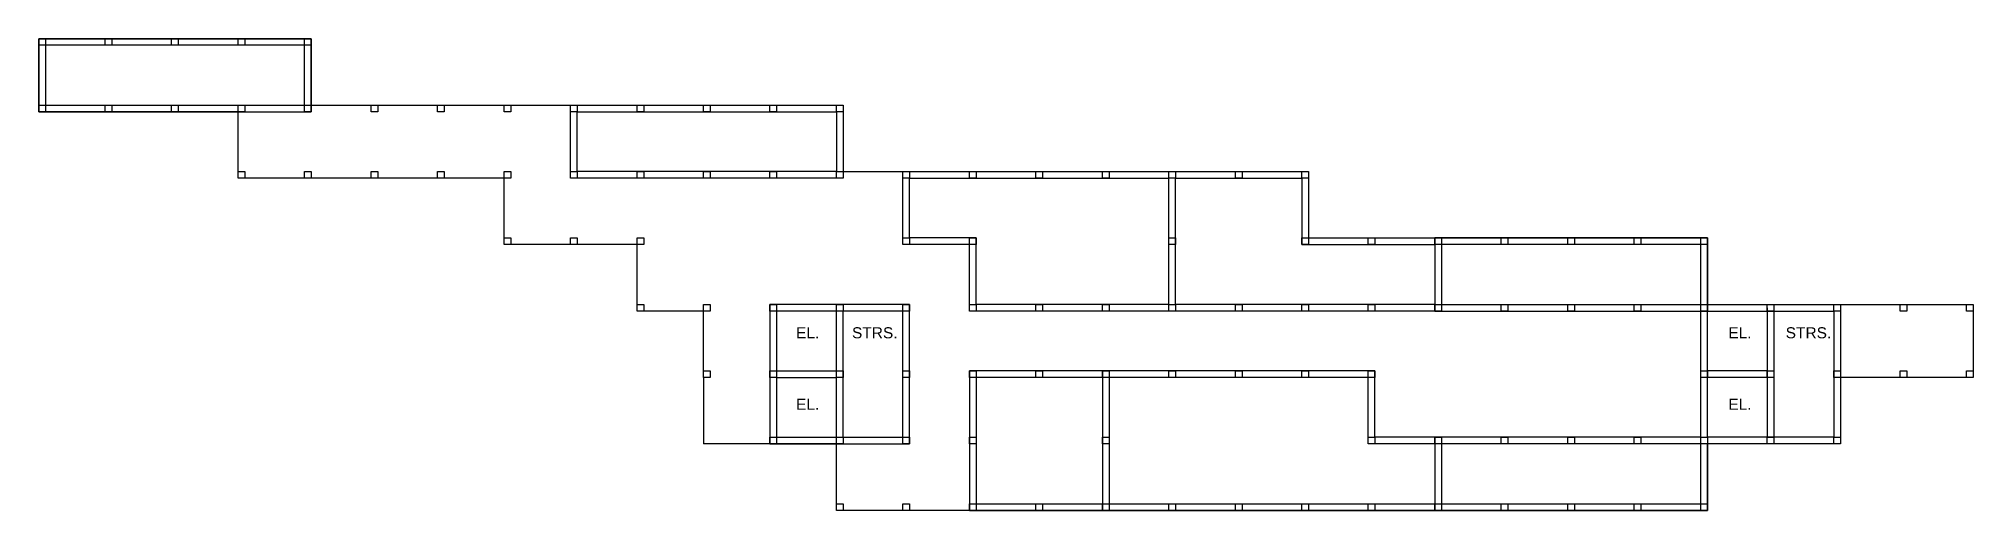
# Model space of a CAD drawing. Header units: metres. Extents: x 1950 to 2882, y 2050 to 2715.
# Drawn here: x 2333.8 to 2421.1, y 2487.6 to 2508.9 of the extents above; entities that cross this region are included whole.
import ezdxf

# ---------------------------------------------------------------- set-up
doc = ezdxf.new("R2010")
doc.units = ezdxf.units.M
for name, color, linetype in [('BACK 1', 250, 'Continuous'), ('BRICK WALLS', 250, 'Continuous'), ('PILARS', 250, 'Continuous')]:
    doc.layers.add(name, color=color, linetype=linetype)
doc.styles.get("Standard").update_dxf_attribs({"font": 'arial.ttf'})

msp = doc.modelspace()

# ---------------------------------------------------------------- texts
at = {"layer": 'BRICK WALLS', "color": 18, "true_color": 0x000000, "char_height": 0.5, "attachment_point": 1}
for s, insert in [('EL. ', (2368.005, 2495.872)), ('STRS. ', (2370.527, 2495.872)), ('EL. ', (2410.072, 2495.872)), ('STRS. ', (2412.66, 2495.872)), ('EL. ', (2368.005, 2492.643)), ('EL. ', (2410.072, 2492.643))]:
    msp.add_mtext_dynamic_manual_height_columns(s, width=1.67264, gutter_width=12.5, heights=[0], dxfattribs=dict(at, insert=insert))

# ---------------------------------------------------------------- linework, layer by layer
at = {"layer": 'BACK 1'}
for points in [[(2333.826, 2508.903), (2346.126, 2508.903), (2346.126, 2505.903), (2370.126, 2505.903), (2370.126, 2502.903), (2391.126, 2502.903), (2391.126, 2499.903), (2409.126, 2499.903), (2409.126, 2496.903), (2421.126, 2496.903), (2421.126, 2493.603), (2415.126, 2493.603), (2415.126, 2490.603), (2409.126, 2490.603), (2409.126, 2487.603), (2369.826, 2487.603), (2369.826, 2490.603), (2366.826, 2490.603), (2366.826, 2490.903)], [(2364.126, 2493.603), (2363.826, 2493.603), (2363.826, 2496.603), (2360.826, 2496.603), (2360.826, 2499.603), (2354.826, 2499.603), (2354.826, 2502.603), (2342.826, 2502.603), (2342.826, 2505.603), (2333.826, 2505.603), (2333.826, 2508.903)], [(2363.826, 2493.603), (2363.826, 2490.603)], [(2366.826, 2490.603), (2363.826, 2490.603)]]:
    msp.add_lwpolyline(points, dxfattribs=at)
at = {"layer": 'BRICK WALLS'}
for points in [[(2346.126, 2505.603), (2346.126, 2508.903), (2333.826, 2508.903), (2333.826, 2505.603), (2346.126, 2505.603)], [(2370.126, 2502.603), (2357.826, 2502.603), (2357.826, 2505.903), (2370.126, 2505.903), (2370.126, 2502.603)], [(2384.826, 2496.603), (2375.826, 2496.603), (2375.826, 2499.603), (2372.826, 2499.603), (2372.826, 2502.903), (2384.826, 2502.903)], [(2396.826, 2496.603), (2384.826, 2496.603), (2384.826, 2502.903), (2391.126, 2502.903), (2391.126, 2499.903), (2396.826, 2499.903)], [(2384.826, 2496.903), (2376.126, 2496.903), (2376.126, 2499.903), (2373.126, 2499.903), (2373.126, 2502.603), (2384.826, 2502.603)], [(2396.826, 2496.903), (2385.126, 2496.903), (2385.126, 2502.603), (2390.826, 2502.603), (2390.826, 2499.603), (2396.826, 2499.603)], [(2409.126, 2496.903), (2409.126, 2499.903), (2396.826, 2499.903), (2396.826, 2496.603), (2409.126, 2496.603), (2409.126, 2496.903)], [(2366.826, 2490.603), (2373.126, 2490.603), (2373.126, 2496.903), (2366.826, 2496.903), (2366.826, 2490.603)], [(2408.826, 2496.903), (2415.126, 2496.903), (2415.126, 2490.603), (2408.826, 2490.603), (2408.826, 2496.903)], [(2369.826, 2490.903), (2369.826, 2496.603)], [(2370.126, 2490.903), (2370.126, 2496.603)], [(2411.826, 2496.753), (2411.826, 2490.903)], [(2412.126, 2496.753), (2412.126, 2490.903)], [(2367.126, 2493.903), (2369.826, 2493.903)], [(2367.126, 2493.603), (2369.826, 2493.603)], [(2381.826, 2493.903), (2375.826, 2493.903), (2375.826, 2487.603), (2381.826, 2487.603)], [(2381.826, 2493.603), (2376.126, 2493.603), (2376.126, 2487.903), (2381.826, 2487.903)], [(2396.826, 2490.903), (2394.126, 2490.903), (2394.126, 2493.903), (2381.826, 2493.903), (2381.826, 2487.603), (2396.826, 2487.603)], [(2396.826, 2490.603), (2393.826, 2490.603), (2393.826, 2493.603), (2382.126, 2493.603), (2382.126, 2487.903), (2396.826, 2487.903)], [(2411.826, 2493.903), (2409.126, 2493.903)], [(2411.826, 2493.603), (2409.126, 2493.603)], [(2408.826, 2490.903), (2396.826, 2490.903), (2396.826, 2487.603), (2409.126, 2487.603), (2409.126, 2490.603)]]:
    msp.add_lwpolyline(points, dxfattribs=at)
for points in [[(2345.826, 2505.903), (2345.826, 2508.603), (2334.126, 2508.603), (2334.126, 2505.903)], [(2369.826, 2502.903), (2358.126, 2502.903), (2358.126, 2505.603), (2369.826, 2505.603)], [(2408.826, 2496.903), (2408.826, 2499.603), (2397.126, 2499.603), (2397.126, 2496.903)], [(2367.126, 2490.903), (2372.826, 2490.903), (2372.826, 2496.603), (2367.126, 2496.603)], [(2409.126, 2496.603), (2414.826, 2496.603), (2414.826, 2490.903), (2409.126, 2490.903)], [(2408.826, 2490.603), (2397.126, 2490.603), (2397.126, 2487.903), (2408.826, 2487.903)]]:
    msp.add_lwpolyline(points, close=True, dxfattribs=at)
at = {"layer": 'PILARS'}
for points in [[(2333.826, 2508.903), (2334.126, 2508.903), (2334.126, 2508.603), (2333.826, 2508.603), (2333.826, 2508.903)], [(2336.826, 2508.903), (2337.126, 2508.903), (2337.126, 2508.603), (2336.826, 2508.603), (2336.826, 2508.903)], [(2339.826, 2508.903), (2340.126, 2508.903), (2340.126, 2508.603), (2339.826, 2508.603), (2339.826, 2508.903)], [(2342.826, 2508.903), (2343.126, 2508.903), (2343.126, 2508.603), (2342.826, 2508.603), (2342.826, 2508.903)], [(2345.826, 2508.903), (2346.126, 2508.903), (2346.126, 2508.603), (2345.826, 2508.603), (2345.826, 2508.903)], [(2333.826, 2505.903), (2334.126, 2505.903), (2334.126, 2505.603), (2333.826, 2505.603), (2333.826, 2505.903)], [(2336.826, 2505.903), (2337.126, 2505.903), (2337.126, 2505.603), (2336.826, 2505.603), (2336.826, 2505.903)], [(2339.826, 2505.903), (2340.126, 2505.903), (2340.126, 2505.603), (2339.826, 2505.603), (2339.826, 2505.903)], [(2342.826, 2505.903), (2343.126, 2505.903), (2343.126, 2505.603), (2342.826, 2505.603), (2342.826, 2505.903)], [(2345.826, 2505.903), (2346.126, 2505.903), (2346.126, 2505.603), (2345.826, 2505.603), (2345.826, 2505.903)], [(2348.826, 2505.903), (2349.126, 2505.903), (2349.126, 2505.603), (2348.826, 2505.603), (2348.826, 2505.903)], [(2351.826, 2505.903), (2352.126, 2505.903), (2352.126, 2505.603), (2351.826, 2505.603), (2351.826, 2505.903)], [(2354.826, 2505.903), (2355.126, 2505.903), (2355.126, 2505.603), (2354.826, 2505.603), (2354.826, 2505.903)], [(2357.826, 2505.903), (2358.126, 2505.903), (2358.126, 2505.603), (2357.826, 2505.603), (2357.826, 2505.903)], [(2360.826, 2505.903), (2361.126, 2505.903), (2361.126, 2505.603), (2360.826, 2505.603), (2360.826, 2505.903)], [(2363.826, 2505.903), (2364.126, 2505.903), (2364.126, 2505.603), (2363.826, 2505.603), (2363.826, 2505.903)], [(2366.826, 2505.903), (2367.126, 2505.903), (2367.126, 2505.603), (2366.826, 2505.603), (2366.826, 2505.903)], [(2369.826, 2505.903), (2370.126, 2505.903), (2370.126, 2505.603), (2369.826, 2505.603), (2369.826, 2505.903)], [(2342.826, 2502.903), (2343.126, 2502.903), (2343.126, 2502.603), (2342.826, 2502.603), (2342.826, 2502.903)], [(2345.826, 2502.903), (2346.126, 2502.903), (2346.126, 2502.603), (2345.826, 2502.603), (2345.826, 2502.903)], [(2348.826, 2502.903), (2349.126, 2502.903), (2349.126, 2502.603), (2348.826, 2502.603), (2348.826, 2502.903)], [(2351.826, 2502.903), (2352.126, 2502.903), (2352.126, 2502.603), (2351.826, 2502.603), (2351.826, 2502.903)], [(2354.826, 2502.903), (2355.126, 2502.903), (2355.126, 2502.603), (2354.826, 2502.603), (2354.826, 2502.903)], [(2357.826, 2502.903), (2358.126, 2502.903), (2358.126, 2502.603), (2357.826, 2502.603), (2357.826, 2502.903)], [(2360.826, 2502.903), (2361.126, 2502.903), (2361.126, 2502.603), (2360.826, 2502.603), (2360.826, 2502.903)], [(2363.826, 2502.903), (2364.126, 2502.903), (2364.126, 2502.603), (2363.826, 2502.603), (2363.826, 2502.903)], [(2366.826, 2502.903), (2367.126, 2502.903), (2367.126, 2502.603), (2366.826, 2502.603), (2366.826, 2502.903)], [(2369.826, 2502.903), (2370.126, 2502.903), (2370.126, 2502.603), (2369.826, 2502.603), (2369.826, 2502.903)], [(2372.826, 2502.903), (2373.126, 2502.903), (2373.126, 2502.603), (2372.826, 2502.603), (2372.826, 2502.903)], [(2375.826, 2502.903), (2376.126, 2502.903), (2376.126, 2502.603), (2375.826, 2502.603), (2375.826, 2502.903)], [(2378.826, 2502.903), (2379.126, 2502.903), (2379.126, 2502.603), (2378.826, 2502.603), (2378.826, 2502.903)], [(2381.826, 2502.903), (2382.126, 2502.903), (2382.126, 2502.603), (2381.826, 2502.603), (2381.826, 2502.903)], [(2384.826, 2502.903), (2385.126, 2502.903), (2385.126, 2502.603), (2384.826, 2502.603), (2384.826, 2502.903)], [(2387.826, 2502.903), (2388.126, 2502.903), (2388.126, 2502.603), (2387.826, 2502.603), (2387.826, 2502.903)], [(2390.826, 2502.903), (2391.126, 2502.903), (2391.126, 2502.603), (2390.826, 2502.603), (2390.826, 2502.903)], [(2354.826, 2499.903), (2355.126, 2499.903), (2355.126, 2499.603), (2354.826, 2499.603), (2354.826, 2499.903)], [(2357.826, 2499.903), (2358.126, 2499.903), (2358.126, 2499.603), (2357.826, 2499.603), (2357.826, 2499.903)], [(2360.826, 2499.903), (2361.126, 2499.903), (2361.126, 2499.603), (2360.826, 2499.603), (2360.826, 2499.903)], [(2372.826, 2499.903), (2373.126, 2499.903), (2373.126, 2499.603), (2372.826, 2499.603), (2372.826, 2499.903)], [(2375.826, 2499.903), (2376.126, 2499.903), (2376.126, 2499.603), (2375.826, 2499.603), (2375.826, 2499.903)], [(2384.826, 2499.903), (2385.126, 2499.903), (2385.126, 2499.603), (2384.826, 2499.603), (2384.826, 2499.903)], [(2390.826, 2499.903), (2391.126, 2499.903), (2391.126, 2499.603), (2390.826, 2499.603), (2390.826, 2499.903)], [(2393.826, 2499.903), (2394.126, 2499.903), (2394.126, 2499.603), (2393.826, 2499.603), (2393.826, 2499.903)], [(2396.826, 2499.903), (2397.126, 2499.903), (2397.126, 2499.603), (2396.826, 2499.603), (2396.826, 2499.903)], [(2399.826, 2499.903), (2400.126, 2499.903), (2400.126, 2499.603), (2399.826, 2499.603), (2399.826, 2499.903)], [(2402.826, 2499.903), (2403.126, 2499.903), (2403.126, 2499.603), (2402.826, 2499.603), (2402.826, 2499.903)], [(2405.826, 2499.903), (2406.126, 2499.903), (2406.126, 2499.603), (2405.826, 2499.603), (2405.826, 2499.903)], [(2408.826, 2499.903), (2409.126, 2499.903), (2409.126, 2499.603), (2408.826, 2499.603), (2408.826, 2499.903)], [(2360.826, 2496.903), (2361.126, 2496.903), (2361.126, 2496.603), (2360.826, 2496.603), (2360.826, 2496.903)], [(2363.826, 2496.903), (2364.126, 2496.903), (2364.126, 2496.603), (2363.826, 2496.603), (2363.826, 2496.903)], [(2366.826, 2496.903), (2367.126, 2496.903), (2367.126, 2496.603), (2366.826, 2496.603), (2366.826, 2496.903)], [(2369.826, 2496.903), (2370.126, 2496.903), (2370.126, 2496.603), (2369.826, 2496.603), (2369.826, 2496.903)], [(2372.826, 2496.903), (2373.126, 2496.903), (2373.126, 2496.603), (2372.826, 2496.603), (2372.826, 2496.903)], [(2375.826, 2496.903), (2376.126, 2496.903), (2376.126, 2496.603), (2375.826, 2496.603), (2375.826, 2496.903)], [(2378.826, 2496.903), (2379.126, 2496.903), (2379.126, 2496.603), (2378.826, 2496.603), (2378.826, 2496.903)], [(2381.826, 2496.903), (2382.126, 2496.903), (2382.126, 2496.603), (2381.826, 2496.603), (2381.826, 2496.903)], [(2384.826, 2496.903), (2385.126, 2496.903), (2385.126, 2496.603), (2384.826, 2496.603), (2384.826, 2496.903)], [(2387.826, 2496.903), (2388.126, 2496.903), (2388.126, 2496.603), (2387.826, 2496.603), (2387.826, 2496.903)], [(2390.826, 2496.903), (2391.126, 2496.903), (2391.126, 2496.603), (2390.826, 2496.603), (2390.826, 2496.903)], [(2393.826, 2496.903), (2394.126, 2496.903), (2394.126, 2496.603), (2393.826, 2496.603), (2393.826, 2496.903)], [(2396.826, 2496.903), (2397.126, 2496.903), (2397.126, 2496.603), (2396.826, 2496.603), (2396.826, 2496.903)], [(2399.826, 2496.903), (2400.126, 2496.903), (2400.126, 2496.603), (2399.826, 2496.603), (2399.826, 2496.903)], [(2402.826, 2496.903), (2403.126, 2496.903), (2403.126, 2496.603), (2402.826, 2496.603), (2402.826, 2496.903)], [(2405.826, 2496.903), (2406.126, 2496.903), (2406.126, 2496.603), (2405.826, 2496.603), (2405.826, 2496.903)], [(2408.826, 2496.903), (2409.126, 2496.903), (2409.126, 2496.603), (2408.826, 2496.603), (2408.826, 2496.903)], [(2411.826, 2496.903), (2412.126, 2496.903), (2412.126, 2496.603), (2411.826, 2496.603), (2411.826, 2496.903)], [(2414.826, 2496.903), (2415.126, 2496.903), (2415.126, 2496.603), (2414.826, 2496.603), (2414.826, 2496.903)], [(2417.826, 2496.903), (2418.126, 2496.903), (2418.126, 2496.603), (2417.826, 2496.603), (2417.826, 2496.903)], [(2420.826, 2496.903), (2421.126, 2496.903), (2421.126, 2496.603), (2420.826, 2496.603), (2420.826, 2496.903)], [(2363.826, 2493.903), (2364.126, 2493.903), (2364.126, 2493.603), (2363.826, 2493.603), (2363.826, 2493.903)], [(2366.826, 2493.903), (2367.126, 2493.903), (2367.126, 2493.603), (2366.826, 2493.603), (2366.826, 2493.903)], [(2369.826, 2493.903), (2370.126, 2493.903), (2370.126, 2493.603), (2369.826, 2493.603), (2369.826, 2493.903)], [(2372.826, 2493.903), (2373.126, 2493.903), (2373.126, 2493.603), (2372.826, 2493.603), (2372.826, 2493.903)], [(2375.826, 2493.903), (2376.126, 2493.903), (2376.126, 2493.603), (2375.826, 2493.603), (2375.826, 2493.903)], [(2378.826, 2493.903), (2379.126, 2493.903), (2379.126, 2493.603), (2378.826, 2493.603), (2378.826, 2493.903)], [(2381.826, 2493.903), (2382.126, 2493.903), (2382.126, 2493.603), (2381.826, 2493.603), (2381.826, 2493.903)], [(2384.826, 2493.903), (2385.126, 2493.903), (2385.126, 2493.603), (2384.826, 2493.603), (2384.826, 2493.903)], [(2387.826, 2493.903), (2388.126, 2493.903), (2388.126, 2493.603), (2387.826, 2493.603), (2387.826, 2493.903)], [(2390.826, 2493.903), (2391.126, 2493.903), (2391.126, 2493.603), (2390.826, 2493.603), (2390.826, 2493.903)], [(2393.826, 2493.903), (2394.126, 2493.903), (2394.126, 2493.603), (2393.826, 2493.603), (2393.826, 2493.903)], [(2408.826, 2493.903), (2409.126, 2493.903), (2409.126, 2493.603), (2408.826, 2493.603), (2408.826, 2493.903)], [(2411.826, 2493.903), (2412.126, 2493.903), (2412.126, 2493.603), (2411.826, 2493.603), (2411.826, 2493.903)], [(2414.826, 2493.903), (2415.126, 2493.903), (2415.126, 2493.603), (2414.826, 2493.603), (2414.826, 2493.903)], [(2417.826, 2493.903), (2418.126, 2493.903), (2418.126, 2493.603), (2417.826, 2493.603), (2417.826, 2493.903)], [(2420.826, 2493.903), (2421.126, 2493.903), (2421.126, 2493.603), (2420.826, 2493.603), (2420.826, 2493.903)], [(2366.826, 2490.903), (2367.126, 2490.903), (2367.126, 2490.603), (2366.826, 2490.603), (2366.826, 2490.903)], [(2369.826, 2490.903), (2370.126, 2490.903), (2370.126, 2490.603), (2369.826, 2490.603), (2369.826, 2490.903)], [(2372.826, 2490.903), (2373.126, 2490.903), (2373.126, 2490.603), (2372.826, 2490.603), (2372.826, 2490.903)], [(2375.826, 2490.903), (2376.126, 2490.903), (2376.126, 2490.603), (2375.826, 2490.603), (2375.826, 2490.903)], [(2381.826, 2490.903), (2382.126, 2490.903), (2382.126, 2490.603), (2381.826, 2490.603), (2381.826, 2490.903)], [(2393.826, 2490.903), (2394.126, 2490.903), (2394.126, 2490.603), (2393.826, 2490.603), (2393.826, 2490.903)], [(2396.826, 2490.903), (2397.126, 2490.903), (2397.126, 2490.603), (2396.826, 2490.603), (2396.826, 2490.903)], [(2399.826, 2490.903), (2400.126, 2490.903), (2400.126, 2490.603), (2399.826, 2490.603), (2399.826, 2490.903)], [(2402.826, 2490.903), (2403.126, 2490.903), (2403.126, 2490.603), (2402.826, 2490.603), (2402.826, 2490.903)], [(2405.826, 2490.903), (2406.126, 2490.903), (2406.126, 2490.603), (2405.826, 2490.603), (2405.826, 2490.903)], [(2408.826, 2490.903), (2409.126, 2490.903), (2409.126, 2490.603), (2408.826, 2490.603), (2408.826, 2490.903)], [(2411.826, 2490.903), (2412.126, 2490.903), (2412.126, 2490.603), (2411.826, 2490.603), (2411.826, 2490.903)], [(2414.826, 2490.903), (2415.126, 2490.903), (2415.126, 2490.603), (2414.826, 2490.603), (2414.826, 2490.903)], [(2369.826, 2487.903), (2370.126, 2487.903), (2370.126, 2487.603), (2369.826, 2487.603), (2369.826, 2487.903)], [(2372.826, 2487.903), (2373.126, 2487.903), (2373.126, 2487.603), (2372.826, 2487.603), (2372.826, 2487.903)], [(2375.826, 2487.903), (2376.126, 2487.903), (2376.126, 2487.603), (2375.826, 2487.603), (2375.826, 2487.903)], [(2378.826, 2487.903), (2379.126, 2487.903), (2379.126, 2487.603), (2378.826, 2487.603), (2378.826, 2487.903)], [(2381.826, 2487.903), (2382.126, 2487.903), (2382.126, 2487.603), (2381.826, 2487.603), (2381.826, 2487.903)], [(2384.826, 2487.903), (2385.126, 2487.903), (2385.126, 2487.603), (2384.826, 2487.603), (2384.826, 2487.903)], [(2387.826, 2487.903), (2388.126, 2487.903), (2388.126, 2487.603), (2387.826, 2487.603), (2387.826, 2487.903)], [(2390.826, 2487.903), (2391.126, 2487.903), (2391.126, 2487.603), (2390.826, 2487.603), (2390.826, 2487.903)], [(2393.826, 2487.903), (2394.126, 2487.903), (2394.126, 2487.603), (2393.826, 2487.603), (2393.826, 2487.903)], [(2396.826, 2487.903), (2397.126, 2487.903), (2397.126, 2487.603), (2396.826, 2487.603), (2396.826, 2487.903)], [(2399.826, 2487.903), (2400.126, 2487.903), (2400.126, 2487.603), (2399.826, 2487.603), (2399.826, 2487.903)], [(2402.826, 2487.903), (2403.126, 2487.903), (2403.126, 2487.603), (2402.826, 2487.603), (2402.826, 2487.903)], [(2405.826, 2487.903), (2406.126, 2487.903), (2406.126, 2487.603), (2405.826, 2487.603), (2405.826, 2487.903)], [(2408.826, 2487.903), (2409.126, 2487.903), (2409.126, 2487.603), (2408.826, 2487.603), (2408.826, 2487.903)]]:
    msp.add_lwpolyline(points, dxfattribs=at)

msp.set_redraw_order([(e.dxf.handle, doc.entitydb.next_handle()) for e in msp.query("TEXT MTEXT ATTDEF DIMENSION ARC_DIMENSION")])  # texts and dimensions are drawn at this point

doc.saveas('drawing.dxf')
